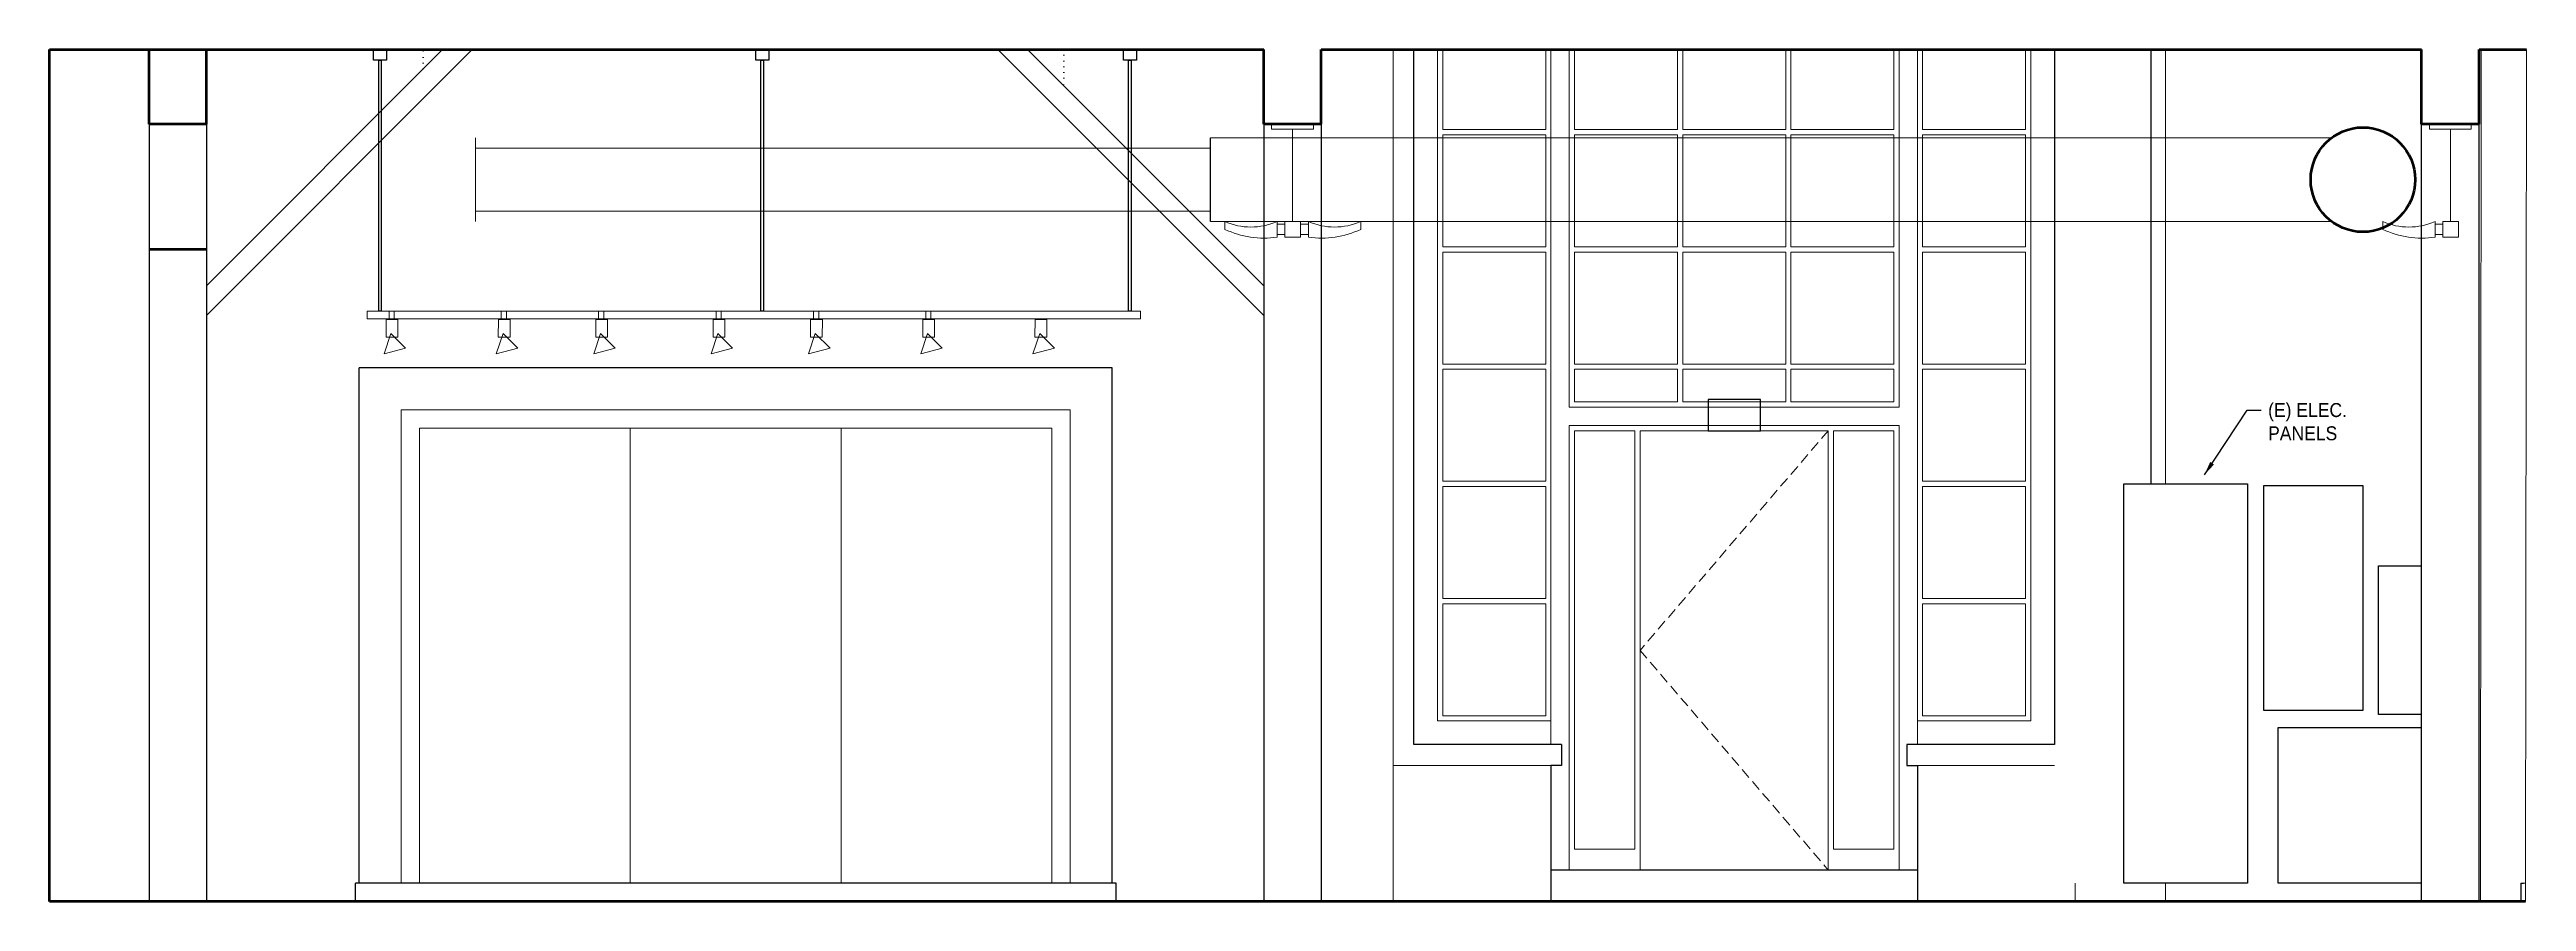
# Model space of a CAD drawing. Header units: inches. Extents: x -3027 to 6920, y -6604 to 320.
# Drawn here: x 323.5 to 797.3, y -1500 to -1337.1 of the extents above; entities that cross this region are included whole.
import ezdxf

# ---------------------------------------------------------------- set-up
doc = ezdxf.new("R2010")
doc.units = ezdxf.units.IN
doc.header["$LTSCALE"] = 4
doc.header["$MEASUREMENT"] = 0
doc.linetypes.add('DASHED', pattern=[0.75, 0.5, -0.25])
doc.linetypes.add('DOT', pattern=[0.25, 0, -0.25])
doc.layers.get('0').update_dxf_attribs({"linetype": 'CONTINUOUS'})
for name, color, linetype, lineweight in [('A-ELEV-2', 5, 'CONTINUOUS', 25), ('A-ELEV-3', 8, 'CONTINUOUS', 15), ('A-ELEV-4', 9, 'CONTINUOUS', 9), ('A-ELEV-BYND', 9, 'DASHED', 9), ('A-ELEV-CUT', 3, 'CONTINUOUS', 50), ('A-ELEV-GHOST', 8, 'DOT', 15)]:
    doc.layers.add(name, color=color, linetype=linetype, lineweight=lineweight)
doc.layers.add('A-NOTE-DIM-3_8', color=8, linetype='CONTINUOUS')
doc.styles.add('3_8SM', font='swisse.ttf', dxfattribs={"width": 0.9, "height": 2.666667})
doc.dimstyles.new('DIM3_8$7', dxfattribs={"dimtxt": 2.666667, "dimasz": 2.666667, "dimexe": 1.333333, "dimexo": 1.333333, "dimgap": 1.333333, "dimtad": 0, "dimdec": 4, "dimzin": 11, "dimdsep": 46, "dimlunit": 4, "dimtxsty": '3_8SM', "dimblk": 'ARCHTICK', "dimcen": 2.666667, "dimdle": 1.333333, "dimclrd": 8, "dimclre": 8, "dimclrt": 8, "dimadec": 0, "dimazin": 0, "dimtfac": 4, "dimtdec": 4, "dimtofl": 0, "dimtmove": 1, "dimatfit": 3, "dimfxl": 1, "dimfrac": 2, "dimtzin": 0, "dimarcsym": 0})

msp = doc.modelspace()

# ---------------------------------------------------------------- texts
at = {"layer": 'A-NOTE-DIM-3_8', "insert": (747.87835, -1404.7148), "char_height": 2.666667, "width": 36, "attachment_point": 1, "style": '3_8SM'}
msp.add_mtext('(E) ELEC.\\PPANELS', dxfattribs=at)

# ---------------------------------------------------------------- blocks, each defined once
blk = doc.blocks.new('_ARCHTICK')
at = {"color": 0, "linetype": 'ByBlock', "const_width": 0.15}
blk.add_lwpolyline([(-0.5, -0.5), (0.5, 0.5)], dxfattribs=at)

# ---------------------------------------------------------------- linework, layer by layer
at = {"layer": 'A-ELEV-2'}
for p, q in [((398.6987, -1337.125), (353.52713, -1382.29657)), ((404.35555, -1337.125), (353.52713, -1387.95343)), ((504.92137, -1337.125), (555.7498, -1387.95343)), ((510.57823, -1337.125), (555.7498, -1382.29657)), ((725.4998, -1420.13363), (725.4998, -1337.125)), ((342.52713, -1351.375), (342.52713, -1500)), ((353.52713, -1351.375), (353.52713, -1500)), ((545.58998, -1370), (545.58998, -1354)), ((555.7498, -1351.375), (555.7498, -1500)), ((566.7498, -1351.375), (566.7498, -1500)), ((777.2498, -1500), (777.2498, -1351.375)), ((788.2498, -1500), (788.2498, -1351.375)), ((526.7498, -1398), (382.7498, -1398)), ((382.7498, -1496.5), (382.7498, -1398)), ((526.7498, -1496.5), (526.7498, -1398)), ((612.6998, -1470), (612.6998, -1474)), ((678.7998, -1470), (678.7998, -1474)), ((612.6998, -1474), (610.6998, -1474)), ((610.6998, -1474), (610.6998, -1500)), ((678.7998, -1474), (680.7998, -1474)), ((680.7998, -1474), (680.7998, -1500)), ((527.4998, -1496.5), (381.9998, -1496.5)), ((381.9998, -1500), (381.9998, -1496.5)), ((527.4998, -1500), (527.4998, -1496.5)), ((680.7998, -1494), (610.6998, -1494)), ((796.2502, -1496.5), (796.2502, -1500)), ((796.2502, -1496.5), (796.7502, -1496.5))]:
    msp.add_line(p, q, dxfattribs=at)
for points in [[(385.46702, -1337.125), (387.96702, -1337.125), (387.96702, -1339.125), (385.46702, -1339.125)], [(386.46702, -1339.125), (386.96702, -1339.125), (386.96702, -1387.125), (386.46702, -1387.125)], [(458.58088, -1337.125), (461.08088, -1337.125), (461.08088, -1339.125), (458.58088, -1339.125)], [(459.58088, -1339.125), (460.08088, -1339.125), (460.08088, -1387.125), (459.58088, -1387.125)], [(528.91971, -1337.125), (531.41971, -1337.125), (531.41971, -1339.125), (528.91971, -1339.125)], [(529.91971, -1339.125), (530.41971, -1339.125), (530.41971, -1387.125), (529.91971, -1387.125)], [(640.7498, -1410), (650.7498, -1410), (650.7498, -1404), (640.7498, -1404)], [(720.25, -1420.13363), (743.93962, -1420.13363), (743.93962, -1496.5), (720.25, -1496.5)], [(747.04843, -1420.50455), (766.02856, -1420.50455), (766.02856, -1463.46337), (747.04843, -1463.46337)]]:
    msp.add_lwpolyline(points, close=True, dxfattribs=at)
for points in [[(612.6998, -1470), (584.4998, -1470), (584.4998, -1337.125)], [(706.9998, -1337.125), (706.9998, -1470), (678.7998, -1470)], [(777.2498, -1464.28092), (769.02089, -1464.28092), (769.02089, -1435.83044), (777.2498, -1435.83044)], [(777.2498, -1496.5), (749.83, -1496.5), (749.83, -1466.73354), (777.2498, -1466.73354)]]:
    msp.add_lwpolyline(points, dxfattribs=at)
at = {"layer": 'A-ELEV-3'}
for p, q in [((580.4998, -1500), (580.4998, -1337.125)), ((588.9998, -1465.5), (588.9998, -1337.125)), ((610.6998, -1337.125), (610.6998, -1470)), ((614.1998, -1405.5), (614.1998, -1337.125)), ((677.2998, -1337.125), (677.2998, -1405.5)), ((680.7998, -1337.125), (680.7998, -1470)), ((702.4998, -1465.5), (702.4998, -1337.125)), ((788.48995, -1500), (788.6524, -1337.125)), ((797.13598, -1500), (797.29843, -1337.125)), ((404.97226, -1354), (404.97226, -1370)), ((760.02208, -1354), (545.58998, -1354)), ((561.2498, -1352.375), (561.2498, -1370)), ((782.7498, -1352.375), (782.7498, -1370)), ((545.58998, -1356), (404.97226, -1356)), ((545.58998, -1368), (404.97226, -1368)), ((760.02208, -1370), (545.58998, -1370)), ((548.31353, -1371.5), (548.31353, -1370)), ((548.31353, -1370), (548.31353, -1370)), ((558.31353, -1370), (558.31353, -1373)), ((558.31353, -1370.5), (559.81353, -1370.5)), ((558.31353, -1372.5), (559.81353, -1372.5)), ((562.81353, -1370.5), (564.31353, -1370.5)), ((562.81353, -1372.5), (564.31353, -1372.5)), ((564.31353, -1370), (564.31353, -1373)), ((574.31353, -1371.5), (574.31353, -1370)), ((769.81353, -1371.5), (769.81353, -1370)), ((769.81353, -1370), (769.81353, -1370)), ((779.81353, -1370), (779.81353, -1373)), ((779.81353, -1370.5), (781.31353, -1370.5)), ((779.81353, -1372.5), (781.31353, -1372.5)), ((518.7498, -1406), (390.7498, -1406)), ((390.7498, -1496.5), (390.7498, -1406)), ((518.7498, -1496.5), (518.7498, -1406)), ((677.2998, -1405.5), (614.1998, -1405.5)), ((515.2498, -1409.5), (394.2498, -1409.5)), ((394.2498, -1496.5), (394.2498, -1409.5)), ((434.58313, -1496.5), (434.58313, -1409.5)), ((474.91647, -1496.5), (474.91647, -1409.5)), ((515.2498, -1496.5), (515.2498, -1409.5)), ((614.1998, -1494), (614.1998, -1409)), ((677.2998, -1409), (614.1998, -1409)), ((677.2998, -1409), (677.2998, -1494)), ((589.9998, -1443.08333), (609.6998, -1443.08333)), ((589.9998, -1464.5), (589.9998, -1443.08333)), ((609.6998, -1443.08333), (609.6998, -1464.5)), ((701.4998, -1443.08333), (681.7998, -1443.08333)), ((681.7998, -1443.08333), (681.7998, -1464.5)), ((701.4998, -1464.5), (701.4998, -1443.08333)), ((610.6998, -1465.5), (588.9998, -1465.5)), ((609.6998, -1464.5), (589.9998, -1464.5)), ((680.7998, -1465.5), (702.4998, -1465.5)), ((681.7998, -1464.5), (701.4998, -1464.5)), ((610.6998, -1474), (580.4998, -1474)), ((680.7998, -1474), (706.9998, -1474)), ((710.9998, -1500), (710.9998, -1496.5)), ((797.13947, -1496.5), (796.7502, -1496.5))]:
    msp.add_line(p, q, dxfattribs=at)
for points in [[(609.6998, -1337.125), (609.6998, -1352.41667), (589.9998, -1352.41667), (589.9998, -1337.125)], [(634.8998, -1337.125), (634.8998, -1352.41667), (615.1998, -1352.41667), (615.1998, -1337.125)], [(635.8998, -1337.125), (635.8998, -1352.41667), (655.5998, -1352.41667), (655.5998, -1337.125)], [(656.5998, -1337.125), (656.5998, -1352.41667), (676.2998, -1352.41667), (676.2998, -1337.125)], [(681.7998, -1337.125), (681.7998, -1352.41667), (701.4998, -1352.41667), (701.4998, -1337.125)], [(728.25, -1337.125), (728.25, -1420.13363)], [(728.25, -1496.5), (728.25, -1500)]]:
    msp.add_lwpolyline(points, dxfattribs=at)
for points in [[(557.2498, -1351.375), (565.2498, -1351.375), (565.2498, -1352.375), (557.2498, -1352.375)], [(589.9998, -1353.41667), (609.6998, -1353.41667), (609.6998, -1374.83333), (589.9998, -1374.83333)], [(615.1998, -1353.41667), (634.8998, -1353.41667), (634.8998, -1374.83333), (615.1998, -1374.83333)], [(655.5998, -1353.41667), (635.8998, -1353.41667), (635.8998, -1374.83333), (655.5998, -1374.83333)], [(676.2998, -1353.41667), (656.5998, -1353.41667), (656.5998, -1374.83333), (676.2998, -1374.83333)], [(701.4998, -1353.41667), (681.7998, -1353.41667), (681.7998, -1374.83333), (701.4998, -1374.83333)], [(778.7498, -1351.375), (786.7498, -1351.375), (786.7498, -1352.375), (778.7498, -1352.375)], [(559.81353, -1370), (562.81353, -1370), (562.81353, -1373), (559.81353, -1373)], [(781.31353, -1370), (784.31353, -1370), (784.31353, -1373), (781.31353, -1373)], [(589.9998, -1375.83333), (609.6998, -1375.83333), (609.6998, -1397.25), (589.9998, -1397.25)], [(615.1998, -1375.83333), (634.8998, -1375.83333), (634.8998, -1397.25), (615.1998, -1397.25)], [(655.5998, -1375.83333), (635.8998, -1375.83333), (635.8998, -1397.25), (655.5998, -1397.25)], [(676.2998, -1375.83333), (656.5998, -1375.83333), (656.5998, -1397.25), (676.2998, -1397.25)], [(701.4998, -1375.83333), (681.7998, -1375.83333), (681.7998, -1397.25), (701.4998, -1397.25)], [(384.2498, -1388.625), (532.19473, -1388.625), (532.19473, -1387.125), (384.2498, -1387.125)], [(589.9998, -1398.25), (609.6998, -1398.25), (609.6998, -1419.66667), (589.9998, -1419.66667)], [(615.1998, -1398.25), (634.8998, -1398.25), (634.8998, -1404.5), (615.1998, -1404.5)], [(655.5998, -1398.25), (635.8998, -1398.25), (635.8998, -1404.5), (655.5998, -1404.5)], [(676.2998, -1398.25), (656.5998, -1398.25), (656.5998, -1404.5), (676.2998, -1404.5)], [(701.4998, -1398.25), (681.7998, -1398.25), (681.7998, -1419.66667), (701.4998, -1419.66667)], [(615.1998, -1410), (626.7498, -1410), (626.7498, -1490), (615.1998, -1490)], [(663.7498, -1410), (627.7498, -1410), (627.7498, -1494), (663.7498, -1494)], [(664.7498, -1410), (676.2998, -1410), (676.2998, -1490), (664.7498, -1490)], [(589.9998, -1420.66667), (609.6998, -1420.66667), (609.6998, -1442.08333), (589.9998, -1442.08333)], [(701.4998, -1420.66667), (681.7998, -1420.66667), (681.7998, -1442.08333), (701.4998, -1442.08333)]]:
    msp.add_lwpolyline(points, close=True, dxfattribs=at)
for centre, radius, start, end in [((553.31353, -1358.77528), 12.28797, 245.9896326, 294.0103674), ((555.81353, -1355.58333), 17.59518, 244.7699902, 278.1684786), ((569.31353, -1358.77528), 12.28797, 245.9896326, 294.0103674), ((566.81353, -1355.58333), 17.59518, 261.8315214, 295.2300098), ((774.81353, -1358.77528), 12.28797, 245.9896326, 294.0103674), ((777.31353, -1355.58333), 17.59518, 244.7699902, 278.1684786)]:
    msp.add_arc(centre, radius, start, end, dxfattribs=at)
at = {"layer": 'A-ELEV-4'}
for points in [[(389.44186, -1388.625), (388.44186, -1388.625), (388.44186, -1387.125), (389.44186, -1387.125)], [(410.90328, -1388.625), (409.90328, -1388.625), (409.90328, -1387.125), (410.90328, -1387.125)], [(429.539, -1388.625), (428.539, -1388.625), (428.539, -1387.125), (429.539, -1387.125)], [(452.00043, -1388.625), (451.00043, -1388.625), (451.00043, -1387.125), (452.00043, -1387.125)], [(470.63615, -1388.625), (469.63615, -1388.625), (469.63615, -1387.125), (470.63615, -1387.125)], [(492.09758, -1388.625), (491.09758, -1388.625), (491.09758, -1387.125), (492.09758, -1387.125)], [(388.78082, -1391.39166), (387.4879, -1395.32273), (391.60174, -1394.24749)], [(390.14671, -1388.73119), (387.89675, -1388.71736), (387.876, -1392.0923), (390.12596, -1392.10613)], [(410.24224, -1391.39166), (408.94933, -1395.32273), (413.06317, -1394.24749)], [(411.60814, -1388.73119), (409.35818, -1388.71736), (409.33743, -1392.0923), (411.58738, -1392.10613)], [(428.87796, -1391.39166), (427.58505, -1395.32273), (431.69889, -1394.24749)], [(430.24386, -1388.73119), (427.9939, -1388.71736), (427.97315, -1392.0923), (430.22311, -1392.10613)], [(451.33939, -1391.39166), (450.04648, -1395.32273), (454.16032, -1394.24749)], [(452.70529, -1388.73119), (450.45533, -1388.71736), (450.43457, -1392.0923), (452.68453, -1392.10613)], [(469.97511, -1391.39166), (468.6822, -1395.32273), (472.79604, -1394.24749)], [(471.34101, -1388.73119), (469.09105, -1388.71736), (469.0703, -1392.0923), (471.32025, -1392.10613)], [(491.43654, -1391.39166), (490.14362, -1395.32273), (494.25747, -1394.24749)], [(492.80243, -1388.73119), (490.55248, -1388.71736), (490.53172, -1392.0923), (492.78168, -1392.10613)], [(512.89797, -1391.39166), (511.60505, -1395.32273), (515.71889, -1394.24749)], [(514.26386, -1388.73119), (512.0139, -1388.71736), (511.99315, -1392.0923), (514.24311, -1392.10613)]]:
    msp.add_lwpolyline(points, close=True, dxfattribs=at)
at = {"layer": 'A-ELEV-BYND'}
msp.add_lwpolyline([(663.7498, -1410), (627.7498, -1452), (663.7498, -1494)], dxfattribs=at)
at = {"layer": 'A-ELEV-CUT'}
for p, q in [((323.4998, -1500), (323.4998, -1337.125)), ((323.4998, -1337.125), (555.7498, -1337.125)), ((342.52713, -1351.375), (342.52713, -1337.125)), ((353.52713, -1351.375), (353.52713, -1337.125)), ((555.7498, -1351.375), (555.7498, -1337.125)), ((566.7498, -1337.125), (777.2498, -1337.125)), ((566.7498, -1351.375), (566.7498, -1337.125)), ((777.2498, -1351.375), (777.2498, -1337.125)), ((788.2498, -1337.125), (797.29843, -1337.125)), ((788.2498, -1351.375), (788.2498, -1337.125)), ((353.52713, -1351.375), (342.52713, -1351.375)), ((566.7498, -1351.375), (555.7498, -1351.375)), ((566.7498, -1351.375), (556.06353, -1351.375)), ((788.2498, -1351.375), (777.2498, -1351.375)), ((788.2498, -1351.375), (777.2498, -1351.375)), ((353.52713, -1375.375), (342.52713, -1375.375)), ((797.13598, -1500), (323.4998, -1500))]:
    msp.add_line(p, q, dxfattribs=at)
msp.add_circle((766.02208, -1362), 10, dxfattribs=at)
at = {"layer": 'A-ELEV-GHOST'}
for points in [[(394.9998, -1340.8239), (394.9998, -1337.125)], [(517.4998, -1337.125), (517.4998, -1344.04657)]]:
    msp.add_lwpolyline(points, dxfattribs=at)

msp.set_redraw_order([(e.dxf.handle, doc.entitydb.next_handle()) for e in msp.query("TEXT MTEXT ATTDEF DIMENSION ARC_DIMENSION")])  # texts and dimensions are drawn at this point

# ---------------------------------------------------------------- leaders
at = {"layer": 'A-NOTE-DIM-3_8', "annotation_type": 0, "has_hookline": 1, "hookline_direction": 0}
msp.add_leader([(735.69273, -1418.4417), (743.87835, -1406.04814), (746.54501, -1406.04814)], dimstyle='DIM3_8$7', override={"dimgap": 1.333333, "dimtad": 0}, dxfattribs=at)

doc.saveas('drawing.dxf')
